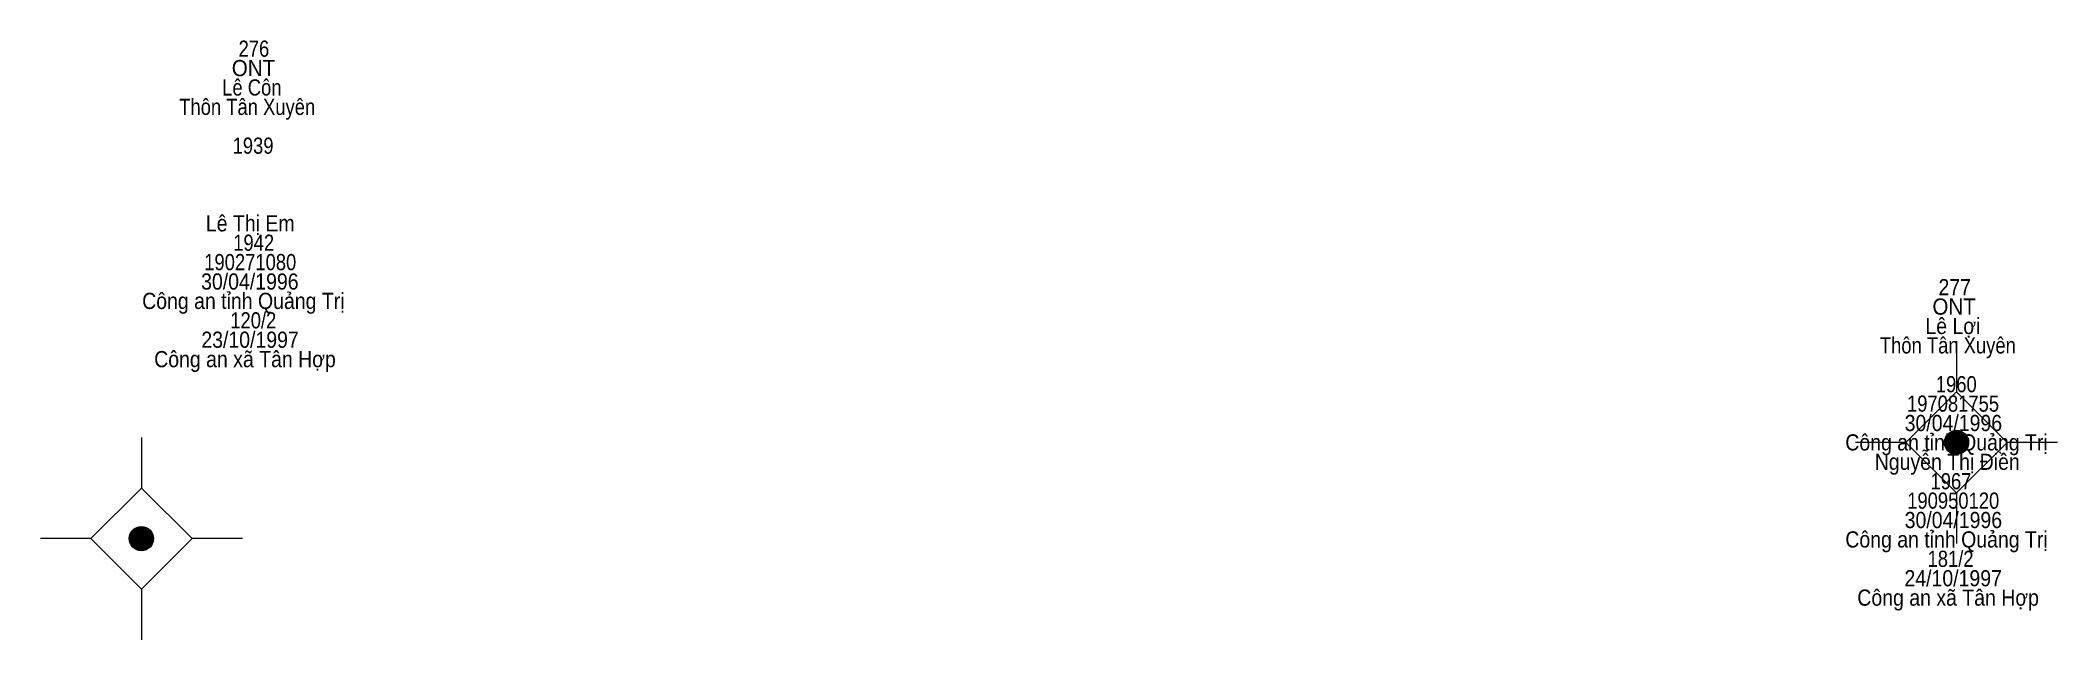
# Model space of a CAD drawing. Header units: metres. Extents: x 550999 to 552168, y 1840734 to 1841978.
# Drawn here: x 551335.93 to 551385.81, y 1841153.62 to 1841168.45 of the extents above; entities that cross this region are included whole.
import ezdxf
from ezdxf.enums import TextEntityAlignment as Align

# ---------------------------------------------------------------- set-up
doc = ezdxf.new("R2010")
doc.units = ezdxf.units.M
doc.header["$LTSCALE"] = 0.16
doc.layers.add('11', color=7, linetype='Continuous', lineweight=13)
doc.layers.add('15', color=7, linetype='Continuous')

msp = doc.modelspace()

# ---------------------------------------------------------------- texts
at = {"layer": '15'}
for s, width, p in [('276', 0.85, (551341.21, 1841168.04)), ('ONT', 0.95, (551341.2, 1841167.56)), ('Lê Côn', 0.85, (551341.16, 1841167.08)), ('Thôn Tân Xuyên', 0.85, (551341.045, 1841166.6)), ('1939', 0.85, (551341.19, 1841165.64)), ('Lê Thị Em', 0.9, (551341.12, 1841163.72)), ('1942', 0.85, (551341.205, 1841163.24)), ('190271080', 0.85, (551341.12, 1841162.76)), ('30/04/1996', 0.9, (551341.11, 1841162.28)), ('Công an tỉnh Quảng Trị', 0.9, (551340.95, 1841161.8)), ('277', 0.9, (551383.265, 1841162.14)), ('120/2', 0.85, (551341.195, 1841161.32)), ('Lê Lợi', 0.9, (551383.22, 1841161.18)), ('ONT', 0.95, (551383.25, 1841161.66)), ('23/10/1997', 0.9, (551341.115, 1841160.84)), ('Thôn Tân Xuyên', 0.85, (551383.095, 1841160.7)), ('Công an xã Tân Hợp', 0.9, (551340.99, 1841160.36)), (' 1960', 0.85, (551383.24, 1841159.74)), (' 197081755', 0.85, (551383.16, 1841159.26)), (' 30/04/1996', 0.9, (551383.165, 1841158.78)), (' Công an tỉnh Quảng Trị', 0.9, (551382.995, 1841158.3)), ('Nguyễn Thị Điền', 0.9, (551383.08, 1841157.82)), ('1967 ', 0.85, (551383.235, 1841157.34)), (' 190950120', 0.85, (551383.165, 1841156.86)), (' 30/04/1996', 0.9, (551383.165, 1841156.38)), (' Công an tỉnh Quảng Trị', 0.9, (551382.995, 1841155.9)), ('181/2 ', 0.85, (551383.225, 1841155.42)), (' 24/10/1997', 0.9, (551383.16, 1841154.94)), (' Công an xã Tân Hợp', 0.9, (551383.035, 1841154.46))]:
    msp.add_text(s, height=0.4, dxfattribs=dict(at, width=width)).set_placement(p, align=Align.CENTER)

# ---------------------------------------------------------------- hatches: boundary and pattern name
at = {"layer": '11'}
for points in [[(551383.6095, 1841158.5, 1), (551383.0095, 1841158.5, 1)], [(551338.7295, 1841156.12, 1), (551338.1295, 1841156.12, 1)]]:
    msp.add_hatch(color=256, dxfattribs=at).paths.add_polyline_path(points)

# ---------------------------------------------------------------- linework, layer by layer
for p, q in [((551383.31, 1841161), (551383.31, 1841159.75)), ((551338.43, 1841158.62), (551338.43, 1841157.37)), ((551382.06, 1841158.5), (551380.81, 1841158.5)), ((551385.81, 1841158.5), (551384.56, 1841158.5)), ((551383.31, 1841157.25), (551383.31, 1841156)), ((551337.18, 1841156.12), (551335.93, 1841156.12)), ((551340.93, 1841156.12), (551339.68, 1841156.12)), ((551338.43, 1841154.87), (551338.43, 1841153.62))]:
    msp.add_line(p, q, dxfattribs=at)
for points in [[(551383.31, 1841159.75), (551382.06, 1841158.5), (551383.31, 1841157.25), (551384.56, 1841158.5)], [(551338.43, 1841157.37), (551337.18, 1841156.12), (551338.43, 1841154.87), (551339.68, 1841156.12)]]:
    msp.add_lwpolyline(points, close=True, dxfattribs=at)
for centre in [(551383.3095, 1841158.5), (551338.4295, 1841156.12)]:
    msp.add_circle(centre, 0.3, dxfattribs=at)

msp.set_redraw_order([(e.dxf.handle, doc.entitydb.next_handle()) for e in msp.query("TEXT MTEXT ATTDEF DIMENSION ARC_DIMENSION")])  # texts and dimensions are drawn at this point

doc.saveas('drawing.dxf')
